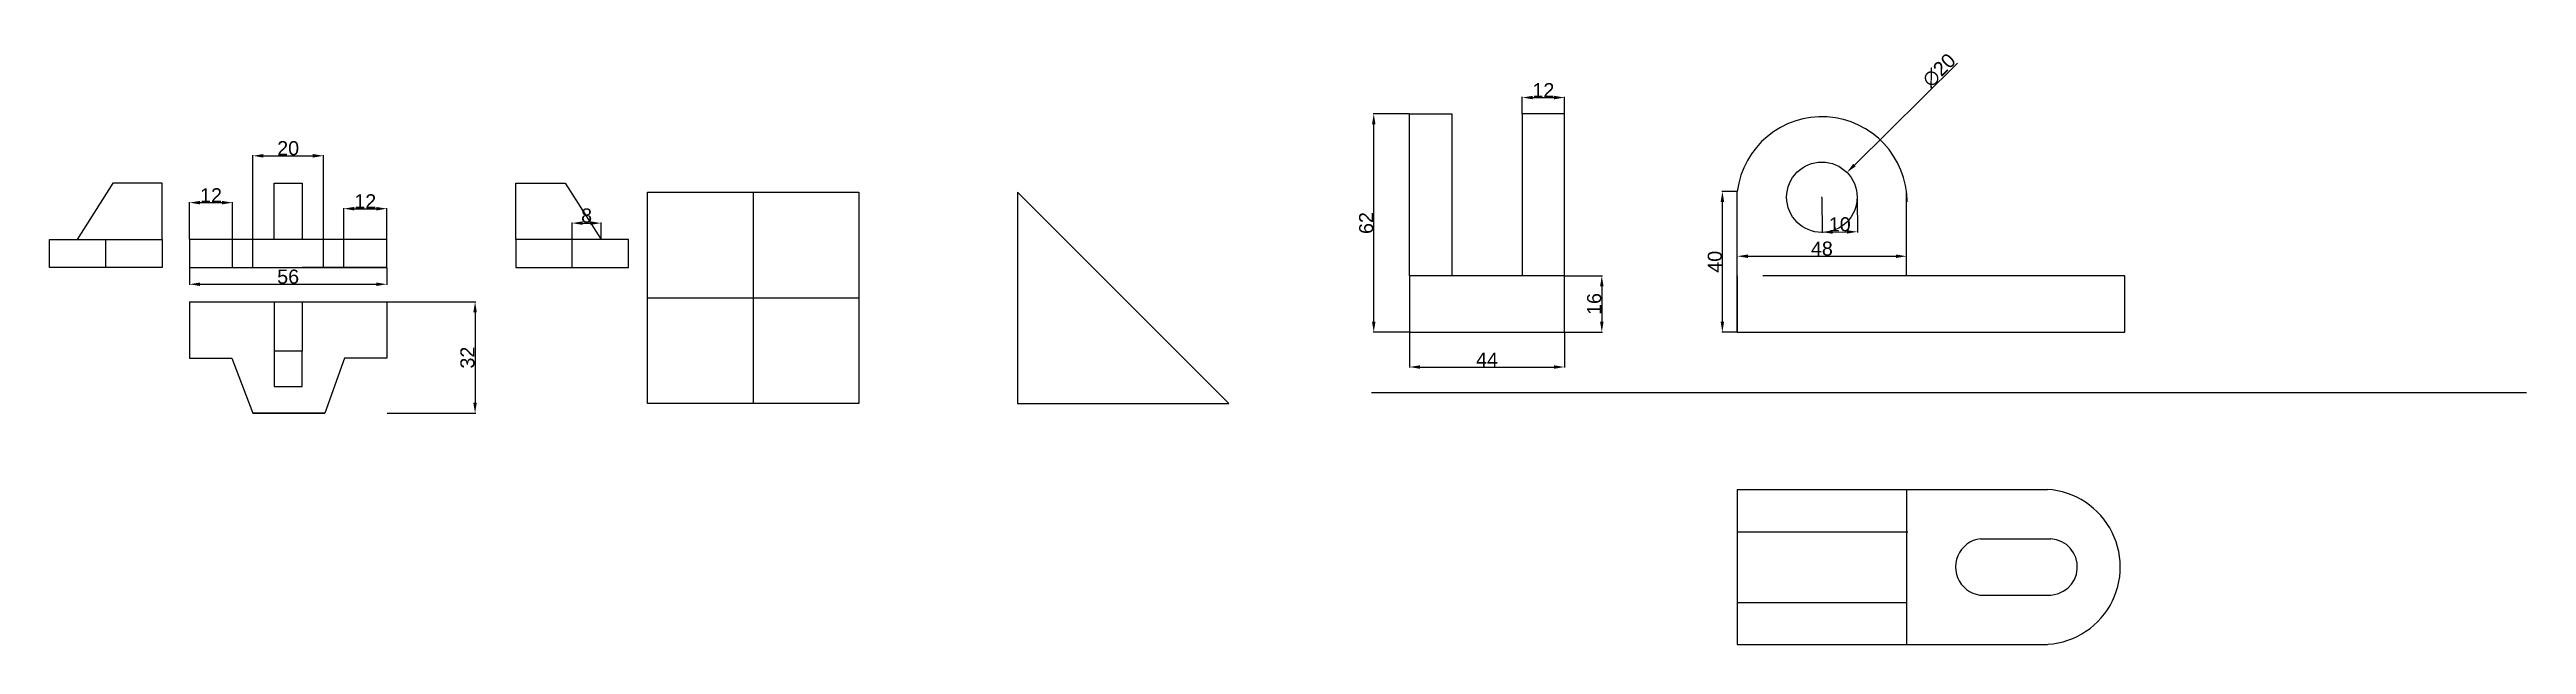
# Model space of a CAD drawing. Header units: millimetres. Extents: x 105 to 9929, y -38 to 412.
# Drawn here: x 105 to 808, y -38 to 131 of the extents above; entities that cross this region are included whole.
import ezdxf

# ---------------------------------------------------------------- set-up
doc = ezdxf.new("R2010")
doc.units = ezdxf.units.MM
doc.header["$MEASUREMENT"] = 0
doc.header["$PDMODE"] = 35
doc.styles.get("Standard").update_dxf_attribs({"font": 'arial.ttf'})
doc.dimstyles.get("Standard").update_dxf_attribs({"dimtxt": 4, "dimasz": 3, "dimexe": 0.18, "dimexo": 0.0625, "dimgap": 0.09, "dimtad": 1, "dimdec": 0, "dimzin": 0, "dimdsep": 46, "dimtxsty": 'Standard', "dimcen": 0.09, "dimclrd": 6, "dimclre": 4, "dimadec": 0, "dimazin": 0, "dimtfac": 1, "dimtdec": 0, "dimtofl": 0, "dimtmove": 0, "dimatfit": 3, "dimfxl": 1, "dimtolj": 1, "dimtzin": 0, "dimarcsym": 1})

msp = doc.modelspace()

# ---------------------------------------------------------------- blocks, each defined once
blk = doc.blocks.new('*D1')
at = {"color": 4, "lineweight": -2, "transparency": 16777216}
for p, q in [((200.35, 59.44), (225.52, 59.44)), ((200.35, 27.8), (225.52, 27.8))]:
    blk.add_line(p, q, dxfattribs=at)
at = {"color": 6, "lineweight": -2, "transparency": 16777216}
blk.add_line((225.34, 56.44), (225.34, 30.8), dxfattribs=at)
at = {"color": 6, "transparency": 16777216}
for points in [[(224.84, 56.44), (225.84, 56.44), (225.34, 59.44)], [(224.84, 30.8), (225.84, 30.8), (225.34, 27.8)]]:
    blk.add_solid(points, dxfattribs=at)
at = {"layer": 'Defpoints', "color": 0, "transparency": 16777216}
for p in [(200.29, 59.44), (200.29, 27.8), (225.34, 27.8)]:
    blk.add_point(p, dxfattribs=at)
at = {"color": 0, "transparency": 16777216, "insert": (223.2, 43.62), "char_height": 4, "attachment_point": 5, "rotation": 90}
blk.add_mtext('\\A1;32', dxfattribs=at)
blk = doc.blocks.new('*D2')
at = {"color": 4, "lineweight": -2, "transparency": 16777216}
for p, q in [((252.89, 77.27), (252.89, 82.01)), ((261.09, 77.27), (261.09, 82.01))]:
    blk.add_line(p, q, dxfattribs=at)
at = {"color": 6, "lineweight": -2, "transparency": 16777216}
blk.add_line((255.89, 81.83), (258.09, 81.83), dxfattribs=at)
at = {"color": 6, "transparency": 16777216}
for points in [[(255.89, 82.33), (255.89, 81.33), (252.89, 81.83)], [(258.09, 82.33), (258.09, 81.33), (261.09, 81.83)]]:
    blk.add_solid(points, dxfattribs=at)
at = {"layer": 'Defpoints', "color": 0, "transparency": 16777216}
for p in [(261.09, 81.83), (252.89, 77.21), (261.09, 77.21)]:
    blk.add_point(p, dxfattribs=at)
at = {"color": 0, "transparency": 16777216, "insert": (256.99, 83.96), "char_height": 4, "attachment_point": 5}
blk.add_mtext('\\A1;8', dxfattribs=at)
blk = doc.blocks.new('*D5')
at = {"color": 6, "lineweight": -2, "transparency": 16777216}
blk.add_line((646.06, 127.25), (616.8, 98.33), dxfattribs=at)
at = {"color": 4, "lineweight": -2, "transparency": 16777216}
for p, q in [((607.47, 89.19), (607.65, 89.19)), ((607.56, 89.1), (607.56, 89.28))]:
    blk.add_line(p, q, dxfattribs=at)
at = {"color": 6, "transparency": 16777216}
blk.add_solid([(616.45, 98.68), (617.16, 97.97), (614.67, 96.22)], dxfattribs=at)
at = {"layer": 'Defpoints', "color": 0, "transparency": 16777216}
for p in [(614.67, 96.22), (600.45, 82.16)]:
    blk.add_point(p, dxfattribs=at)
at = {"color": 0, "transparency": 16777216, "insert": (640.84, 125.24), "char_height": 4, "attachment_point": 5, "rotation": 44.6722}
blk.add_mtext('\\A1;∅20', dxfattribs=at)
blk = doc.blocks.new('*D6')
at = {"color": 4, "lineweight": -2, "transparency": 16777216}
for p, q in [((607.56, 89.03), (607.65, 79.09)), ((617.56, 89.12), (617.65, 79.18))]:
    blk.add_line(p, q, dxfattribs=at)
at = {"color": 6, "lineweight": -2, "transparency": 16777216}
blk.add_line((610.65, 79.3), (614.65, 79.34), dxfattribs=at)
at = {"color": 6, "transparency": 16777216}
for points in [[(610.64, 79.8), (610.65, 78.8), (607.65, 79.27)], [(614.64, 79.84), (614.65, 78.84), (617.65, 79.36)]]:
    blk.add_solid(points, dxfattribs=at)
at = {"layer": 'Defpoints', "color": 0, "transparency": 16777216}
for p in [(607.56, 89.1), (617.56, 89.19), (617.65, 79.36)]:
    blk.add_point(p, dxfattribs=at)
at = {"color": 0, "transparency": 16777216, "insert": (612.63, 81.45), "char_height": 4, "attachment_point": 5, "rotation": 0.51565}
blk.add_mtext('\\A1;10', dxfattribs=at)
blk = doc.blocks.new('*D7')
at = {"color": 4, "lineweight": -2, "transparency": 16777216}
for p, q in [((534.59, 66.85), (545.28, 66.85)), ((534.59, 50.85), (545.28, 50.85))]:
    blk.add_line(p, q, dxfattribs=at)
at = {"color": 6, "lineweight": -2, "transparency": 16777216}
blk.add_line((545.1, 63.85), (545.1, 53.85), dxfattribs=at)
at = {"color": 6, "transparency": 16777216}
for points in [[(544.6, 63.85), (545.6, 63.85), (545.1, 66.85)], [(544.6, 53.85), (545.6, 53.85), (545.1, 50.85)]]:
    blk.add_solid(points, dxfattribs=at)
at = {"layer": 'Defpoints', "color": 0, "transparency": 16777216}
for p in [(534.53, 66.85), (534.53, 50.85), (545.1, 50.85)]:
    blk.add_point(p, dxfattribs=at)
at = {"color": 0, "transparency": 16777216, "insert": (542.97, 58.85), "char_height": 4, "attachment_point": 5, "rotation": 90}
blk.add_mtext('\\A1;16', dxfattribs=at)
blk = doc.blocks.new('*D8')
at = {"color": 4, "lineweight": -2, "transparency": 16777216}
for p, q in [((490.53, 50.79), (490.53, 40.77)), ((534.53, 50.79), (534.53, 40.77))]:
    blk.add_line(p, q, dxfattribs=at)
at = {"color": 6, "lineweight": -2, "transparency": 16777216}
blk.add_line((493.53, 40.95), (531.53, 40.95), dxfattribs=at)
at = {"color": 6, "transparency": 16777216}
for points in [[(493.53, 41.45), (493.53, 40.45), (490.53, 40.95)], [(531.53, 41.45), (531.53, 40.45), (534.53, 40.95)]]:
    blk.add_solid(points, dxfattribs=at)
at = {"layer": 'Defpoints', "color": 0, "transparency": 16777216}
for p in [(490.53, 50.85), (534.53, 50.85), (534.53, 40.95)]:
    blk.add_point(p, dxfattribs=at)
at = {"color": 0, "transparency": 16777216, "insert": (512.53, 43.04), "char_height": 4, "attachment_point": 5}
blk.add_mtext('\\A1;44', dxfattribs=at)
blk = doc.blocks.new('*D9')
at = {"color": 4, "lineweight": -2, "transparency": 16777216}
for p, q in [((522.53, 112.76), (522.53, 117.68)), ((534.53, 112.76), (534.53, 117.68))]:
    blk.add_line(p, q, dxfattribs=at)
at = {"color": 6, "lineweight": -2, "transparency": 16777216}
blk.add_line((525.53, 117.5), (531.53, 117.5), dxfattribs=at)
at = {"color": 6, "transparency": 16777216}
for points in [[(525.53, 118), (525.53, 117), (522.53, 117.5)], [(531.53, 118), (531.53, 117), (534.53, 117.5)]]:
    blk.add_solid(points, dxfattribs=at)
at = {"layer": 'Defpoints', "color": 0, "transparency": 16777216}
for p in [(522.53, 112.7), (534.53, 117.5), (534.53, 112.7)]:
    blk.add_point(p, dxfattribs=at)
at = {"color": 0, "transparency": 16777216, "insert": (528.53, 119.6), "char_height": 4, "attachment_point": 5}
blk.add_mtext('\\A1;12', dxfattribs=at)
blk = doc.blocks.new('*D10')
at = {"color": 4, "lineweight": -2, "transparency": 16777216}
for p, q in [((490.47, 112.85), (480.2, 112.85)), ((490.47, 50.85), (480.2, 50.85))]:
    blk.add_line(p, q, dxfattribs=at)
at = {"color": 6, "lineweight": -2, "transparency": 16777216}
blk.add_line((480.38, 53.85), (480.38, 109.85), dxfattribs=at)
at = {"color": 6, "transparency": 16777216}
for points in [[(479.88, 109.85), (480.88, 109.85), (480.38, 112.85)], [(479.88, 53.85), (480.88, 53.85), (480.38, 50.85)]]:
    blk.add_solid(points, dxfattribs=at)
at = {"layer": 'Defpoints', "color": 0, "transparency": 16777216}
for p in [(480.38, 112.85), (490.53, 112.85), (490.53, 50.85)]:
    blk.add_point(p, dxfattribs=at)
at = {"color": 0, "transparency": 16777216, "insert": (478.25, 81.85), "char_height": 4, "attachment_point": 5, "rotation": 90}
blk.add_mtext('\\A1;62', dxfattribs=at)
blk = doc.blocks.new('*D18')
at = {"color": 4, "lineweight": -2, "transparency": 16777216}
for p, q in [((583.5, 90.85), (579.14, 90.85)), ((583.5, 50.85), (579.14, 50.85))]:
    blk.add_line(p, q, dxfattribs=at)
at = {"color": 6, "lineweight": -2, "transparency": 16777216}
blk.add_line((579.32, 53.85), (579.32, 87.85), dxfattribs=at)
at = {"color": 6, "transparency": 16777216}
for points in [[(578.82, 87.85), (579.82, 87.85), (579.32, 90.85)], [(578.82, 53.85), (579.82, 53.85), (579.32, 50.85)]]:
    blk.add_solid(points, dxfattribs=at)
at = {"layer": 'Defpoints', "color": 0, "transparency": 16777216}
for p in [(579.32, 90.85), (583.56, 90.85), (583.56, 50.85)]:
    blk.add_point(p, dxfattribs=at)
at = {"color": 0, "transparency": 16777216, "insert": (577.19, 70.85), "char_height": 4, "attachment_point": 5, "rotation": 90}
blk.add_mtext('\\A1;40', dxfattribs=at)
blk = doc.blocks.new('*D19')
at = {"color": 4, "lineweight": -2, "transparency": 16777216}
for p, q in [((583.56, 70.92), (583.56, 72.6)), ((631.56, 70.92), (631.56, 72.6))]:
    blk.add_line(p, q, dxfattribs=at)
at = {"color": 6, "lineweight": -2, "transparency": 16777216}
blk.add_line((586.56, 72.42), (628.56, 72.42), dxfattribs=at)
at = {"color": 6, "transparency": 16777216}
for points in [[(586.56, 72.92), (586.56, 71.92), (583.56, 72.42)], [(628.56, 72.92), (628.56, 71.92), (631.56, 72.42)]]:
    blk.add_solid(points, dxfattribs=at)
at = {"layer": 'Defpoints', "color": 0, "transparency": 16777216}
for p in [(583.56, 70.85), (631.56, 72.42), (631.56, 70.85)]:
    blk.add_point(p, dxfattribs=at)
at = {"color": 0, "transparency": 16777216, "insert": (607.56, 74.56), "char_height": 4, "attachment_point": 5}
blk.add_mtext('\\A1;48', dxfattribs=at)
blk = doc.blocks.new('*D40')
at = {"color": 4, "lineweight": -2, "transparency": 16777216}
for p, q in [((144.29, 69.15), (144.29, 64.28)), ((200.29, 69.15), (200.29, 64.28))]:
    blk.add_line(p, q, dxfattribs=at)
at = {"color": 6, "lineweight": -2, "transparency": 16777216}
blk.add_line((147.29, 64.46), (197.29, 64.46), dxfattribs=at)
at = {"color": 6, "transparency": 16777216}
for points in [[(147.29, 64.96), (147.29, 63.96), (144.29, 64.46)], [(197.29, 64.96), (197.29, 63.96), (200.29, 64.46)]]:
    blk.add_solid(points, dxfattribs=at)
at = {"layer": 'Defpoints', "color": 0, "transparency": 16777216}
for p in [(144.29, 69.21), (200.29, 69.21), (200.29, 64.46)]:
    blk.add_point(p, dxfattribs=at)
at = {"color": 0, "transparency": 16777216, "insert": (172.29, 66.59), "char_height": 4, "attachment_point": 5}
blk.add_mtext('\\A1;56', dxfattribs=at)
blk = doc.blocks.new('*D41')
at = {"color": 4, "lineweight": -2, "transparency": 16777216}
for p, q in [((188.06, 77.21), (188.06, 86.11)), ((200.29, 77.21), (200.29, 86.11))]:
    blk.add_line(p, q, dxfattribs=at)
at = {"color": 6, "lineweight": -2, "transparency": 16777216}
blk.add_line((191.06, 85.93), (197.29, 85.93), dxfattribs=at)
at = {"color": 6, "transparency": 16777216}
for points in [[(191.06, 86.43), (191.06, 85.43), (188.06, 85.93)], [(197.29, 86.43), (197.29, 85.43), (200.29, 85.93)]]:
    blk.add_solid(points, dxfattribs=at)
at = {"layer": 'Defpoints', "color": 0, "transparency": 16777216}
for p in [(200.29, 85.93), (188.06, 77.15), (200.29, 77.15)]:
    blk.add_point(p, dxfattribs=at)
at = {"color": 0, "transparency": 16777216, "insert": (194.17, 88.03), "char_height": 4, "attachment_point": 5}
blk.add_mtext('\\A1;12', dxfattribs=at)
blk = doc.blocks.new('*D42')
at = {"color": 4, "lineweight": -2, "transparency": 16777216}
for p, q in [((144.29, 77.27), (144.29, 87.82)), ((156.5, 77.27), (156.5, 87.82))]:
    blk.add_line(p, q, dxfattribs=at)
at = {"color": 6, "lineweight": -2, "transparency": 16777216}
blk.add_line((147.29, 87.64), (153.5, 87.64), dxfattribs=at)
at = {"color": 6, "transparency": 16777216}
for points in [[(147.29, 88.14), (147.29, 87.14), (144.29, 87.64)], [(153.5, 88.14), (153.5, 87.14), (156.5, 87.64)]]:
    blk.add_solid(points, dxfattribs=at)
at = {"layer": 'Defpoints', "color": 0, "transparency": 16777216}
for p in [(156.5, 87.64), (144.29, 77.21), (156.5, 77.21)]:
    blk.add_point(p, dxfattribs=at)
at = {"color": 0, "transparency": 16777216, "insert": (150.4, 89.74), "char_height": 4, "attachment_point": 5}
blk.add_mtext('\\A1;12', dxfattribs=at)
blk = doc.blocks.new('*D43')
at = {"color": 4, "lineweight": -2, "transparency": 16777216}
for p, q in [((162.29, 77.27), (162.29, 101.13)), ((182.29, 77.27), (182.29, 101.13))]:
    blk.add_line(p, q, dxfattribs=at)
at = {"color": 6, "lineweight": -2, "transparency": 16777216}
blk.add_line((165.29, 100.95), (179.29, 100.95), dxfattribs=at)
at = {"color": 6, "transparency": 16777216}
for points in [[(165.29, 101.45), (165.29, 100.45), (162.29, 100.95)], [(179.29, 101.45), (179.29, 100.45), (182.29, 100.95)]]:
    blk.add_solid(points, dxfattribs=at)
at = {"layer": 'Defpoints', "color": 0, "transparency": 16777216}
for p in [(182.29, 100.95), (162.29, 77.21), (182.29, 77.21)]:
    blk.add_point(p, dxfattribs=at)
at = {"color": 0, "transparency": 16777216, "insert": (172.29, 103.09), "char_height": 4, "attachment_point": 5}
blk.add_mtext('\\A1;20', dxfattribs=at)

# ---------------------------------------------------------------- dimensions: what is measured, and where the dimension line sits
dim = msp.add_diameter_dim_2p(p1=(600.45, 82.16), p2=(614.67, 96.22), dimstyle='Standard')
dim.commit()
dim.dimension.update_dxf_attribs({"geometry": '*D5', "text_midpoint": (642.41, 123.65), "dimtype": 163})
for base, p1, p2, picture, middle in [((534.53, 117.5), (522.53, 112.7), (534.53, 112.7), '*D9', (528.53, 119.6)), ((182.29, 100.95), (162.29, 77.21), (182.29, 77.21), '*D43', (172.29, 103.09)), ((156.5, 87.64), (144.29, 77.21), (156.5, 77.21), '*D42', (150.4, 89.74)), ((200.29, 85.93), (188.06, 77.15), (200.29, 77.15), '*D41', (194.17, 88.03)), ((261.09, 81.83), (252.89, 77.21), (261.09, 77.21), '*D2', (256.99, 83.96)), ((631.56, 72.42), (583.56, 70.85), (631.56, 70.85), '*D19', (607.56, 74.56)), ((200.29, 64.46), (144.29, 69.21), (200.29, 69.21), '*D40', (172.29, 66.59)), ((534.53, 40.95), (490.53, 50.85), (534.53, 50.85), '*D8', (512.53, 43.04))]:
    dim = msp.add_linear_dim(base=base, p1=p1, p2=p2, dimstyle='Standard')
    dim.commit()
    dim.dimension.update_dxf_attribs({"geometry": picture, "text_midpoint": middle})
for base, p1, p2, picture, middle in [((480.38, 112.85), (490.53, 50.85), (490.53, 112.85), '*D10', (478.25, 81.85)), ((579.32, 90.85), (583.56, 50.85), (583.56, 90.85), '*D18', (577.19, 70.85)), ((545.1, 50.85), (534.53, 66.85), (534.53, 50.85), '*D7', (542.97, 58.85)), ((225.34, 27.8), (200.29, 59.44), (200.29, 27.8), '*D1', (223.2, 43.62))]:
    dim = msp.add_linear_dim(base=base, p1=p1, p2=p2, angle=90, dimstyle='Standard')
    dim.commit()
    dim.dimension.update_dxf_attribs({"geometry": picture, "text_midpoint": middle})
dim = msp.add_aligned_dim(p1=(607.56, 89.1), p2=(617.56, 89.19), distance=-9.82, dimstyle='Standard')
dim.commit()
dim.dimension.update_dxf_attribs({"geometry": '*D6', "text_midpoint": (612.63, 81.45)})

# ---------------------------------------------------------------- linework, layer by layer
for p, q in [((490.53, 66.85), (490.53, 112.85)), ((490.53, 112.85), (502.53, 112.85)), ((502.53, 112.85), (502.53, 66.85)), ((534.53, 112.85), (522.53, 112.85)), ((522.53, 112.85), (522.53, 66.85)), ((534.53, 66.85), (534.53, 112.85)), ((122.57, 93.21), (112.37, 77.21)), ((136.57, 93.21), (122.57, 93.21)), ((136.57, 77.21), (136.57, 93.21)), ((168.29, 77.21), (168.29, 93.21)), ((168.29, 93.21), (176.29, 93.21)), ((176.29, 93.21), (176.29, 77.21)), ((236.89, 93.21), (250.89, 93.21)), ((236.89, 77.21), (236.89, 93.21)), ((250.89, 93.21), (261.09, 77.21)), ((274.26, 30.62), (274.26, 90.62)), ((274.26, 90.62), (334.26, 90.62)), ((304.26, 90.62), (304.26, 30.62)), ((334.26, 90.62), (334.26, 30.62)), ((379.26, 90.62), (379.26, 30.62)), ((439.26, 30.62), (379.26, 90.62)), ((583.56, 50.85), (583.56, 90.85)), ((631.56, 66.85), (631.56, 90.85)), ((104.57, 69.21), (104.57, 77.21)), ((104.57, 77.21), (136.57, 77.21)), ((120.57, 69.21), (120.57, 77.21)), ((136.57, 77.21), (136.57, 69.21)), ((200.29, 77.21), (144.29, 77.21)), ((144.29, 77.21), (144.29, 69.21)), ((156.5, 69.21), (156.5, 77.21)), ((162.29, 69.21), (162.29, 77.21)), ((182.29, 69.21), (182.29, 77.21)), ((188.06, 69.15), (188.06, 77.15)), ((200.29, 69.21), (200.29, 77.21)), ((268.89, 77.21), (236.89, 77.21)), ((236.89, 77.21), (236.89, 69.21)), ((252.89, 69.21), (252.89, 77.21)), ((268.89, 69.21), (268.89, 77.21)), ((136.57, 69.21), (104.57, 69.21)), ((144.29, 69.21), (200.29, 69.21)), ((144.29, 69.21), (162.29, 69.21)), ((162.29, 69.21), (168.29, 69.21)), ((182.29, 69.21), (176.29, 69.21)), ((200.29, 69.21), (182.29, 69.21)), ((236.89, 69.21), (268.89, 69.21)), ((534.53, 66.85), (490.53, 66.85)), ((490.53, 66.85), (490.53, 50.85)), ((534.53, 50.85), (534.53, 66.85)), ((583.56, 66.85), (583.56, 50.85)), ((631.56, 66.85), (590.83, 66.85)), ((693.56, 66.85), (631.56, 66.85)), ((693.56, 50.85), (693.56, 66.85)), ((144.29, 59.44), (200.29, 59.44)), ((144.29, 59.44), (144.29, 43.44)), ((168.29, 59.44), (168.29, 45.44)), ((176.29, 59.44), (176.29, 45.44)), ((200.29, 59.44), (200.29, 43.44)), ((274.26, 60.62), (334.26, 60.62)), ((490.53, 50.85), (534.53, 50.85)), ((583.56, 50.85), (693.56, 50.85)), ((144.29, 43.44), (156.29, 43.44)), ((156.29, 43.44), (162.29, 27.8)), ((176.29, 45.44), (168.29, 45.44)), ((168.29, 45.44), (168.29, 35.44)), ((176.29, 35.44), (176.29, 45.44)), ((188.29, 43.44), (182.7, 27.8)), ((200.29, 43.44), (188.29, 43.44)), ((168.29, 35.44), (176.29, 35.44)), ((334.26, 30.62), (274.26, 30.62)), ((379.26, 30.62), (439.26, 30.62)), ((479.7, 33.68), (807.52, 33.68)), ((182.7, 27.8), (162.29, 27.8)), ((162.29, 27.8), (182.7, 27.8)), ((583.56, 6.15), (583.56, -37.85)), ((583.56, 6.15), (631.56, 6.15)), ((631.56, 6.15), (631.56, -37.85)), ((631.56, 6.15), (671.56, 6.15)), ((583.56, -5.85), (631.91, -5.85)), ((652.56, -7.85), (672.56, -7.85)), ((583.56, -25.96), (631.56, -25.96)), ((652.56, -23.85), (672.56, -23.85)), ((583.56, -37.85), (631.56, -37.85)), ((631.56, -37.85), (671.56, -37.85))]:
    msp.add_line(p, q)
msp.add_circle((607.56, 89.19), 10)
for centre, radius, start, end in [((607.56, 87.85), 24.19, 360, 172.86801), ((670.21, -15.85), 22.04, 266.48636, 86.48636), ((653.55, -15.85), 8.06, 97.03446, 277.03446), ((672.04, -15.85), 8.02, 266.29529, 86.29529)]:
    msp.add_arc(centre, radius, start, end)

msp.set_redraw_order([(e.dxf.handle, doc.entitydb.next_handle()) for e in msp.query("TEXT MTEXT ATTDEF DIMENSION ARC_DIMENSION")])  # texts and dimensions are drawn at this point

doc.saveas('drawing.dxf')
